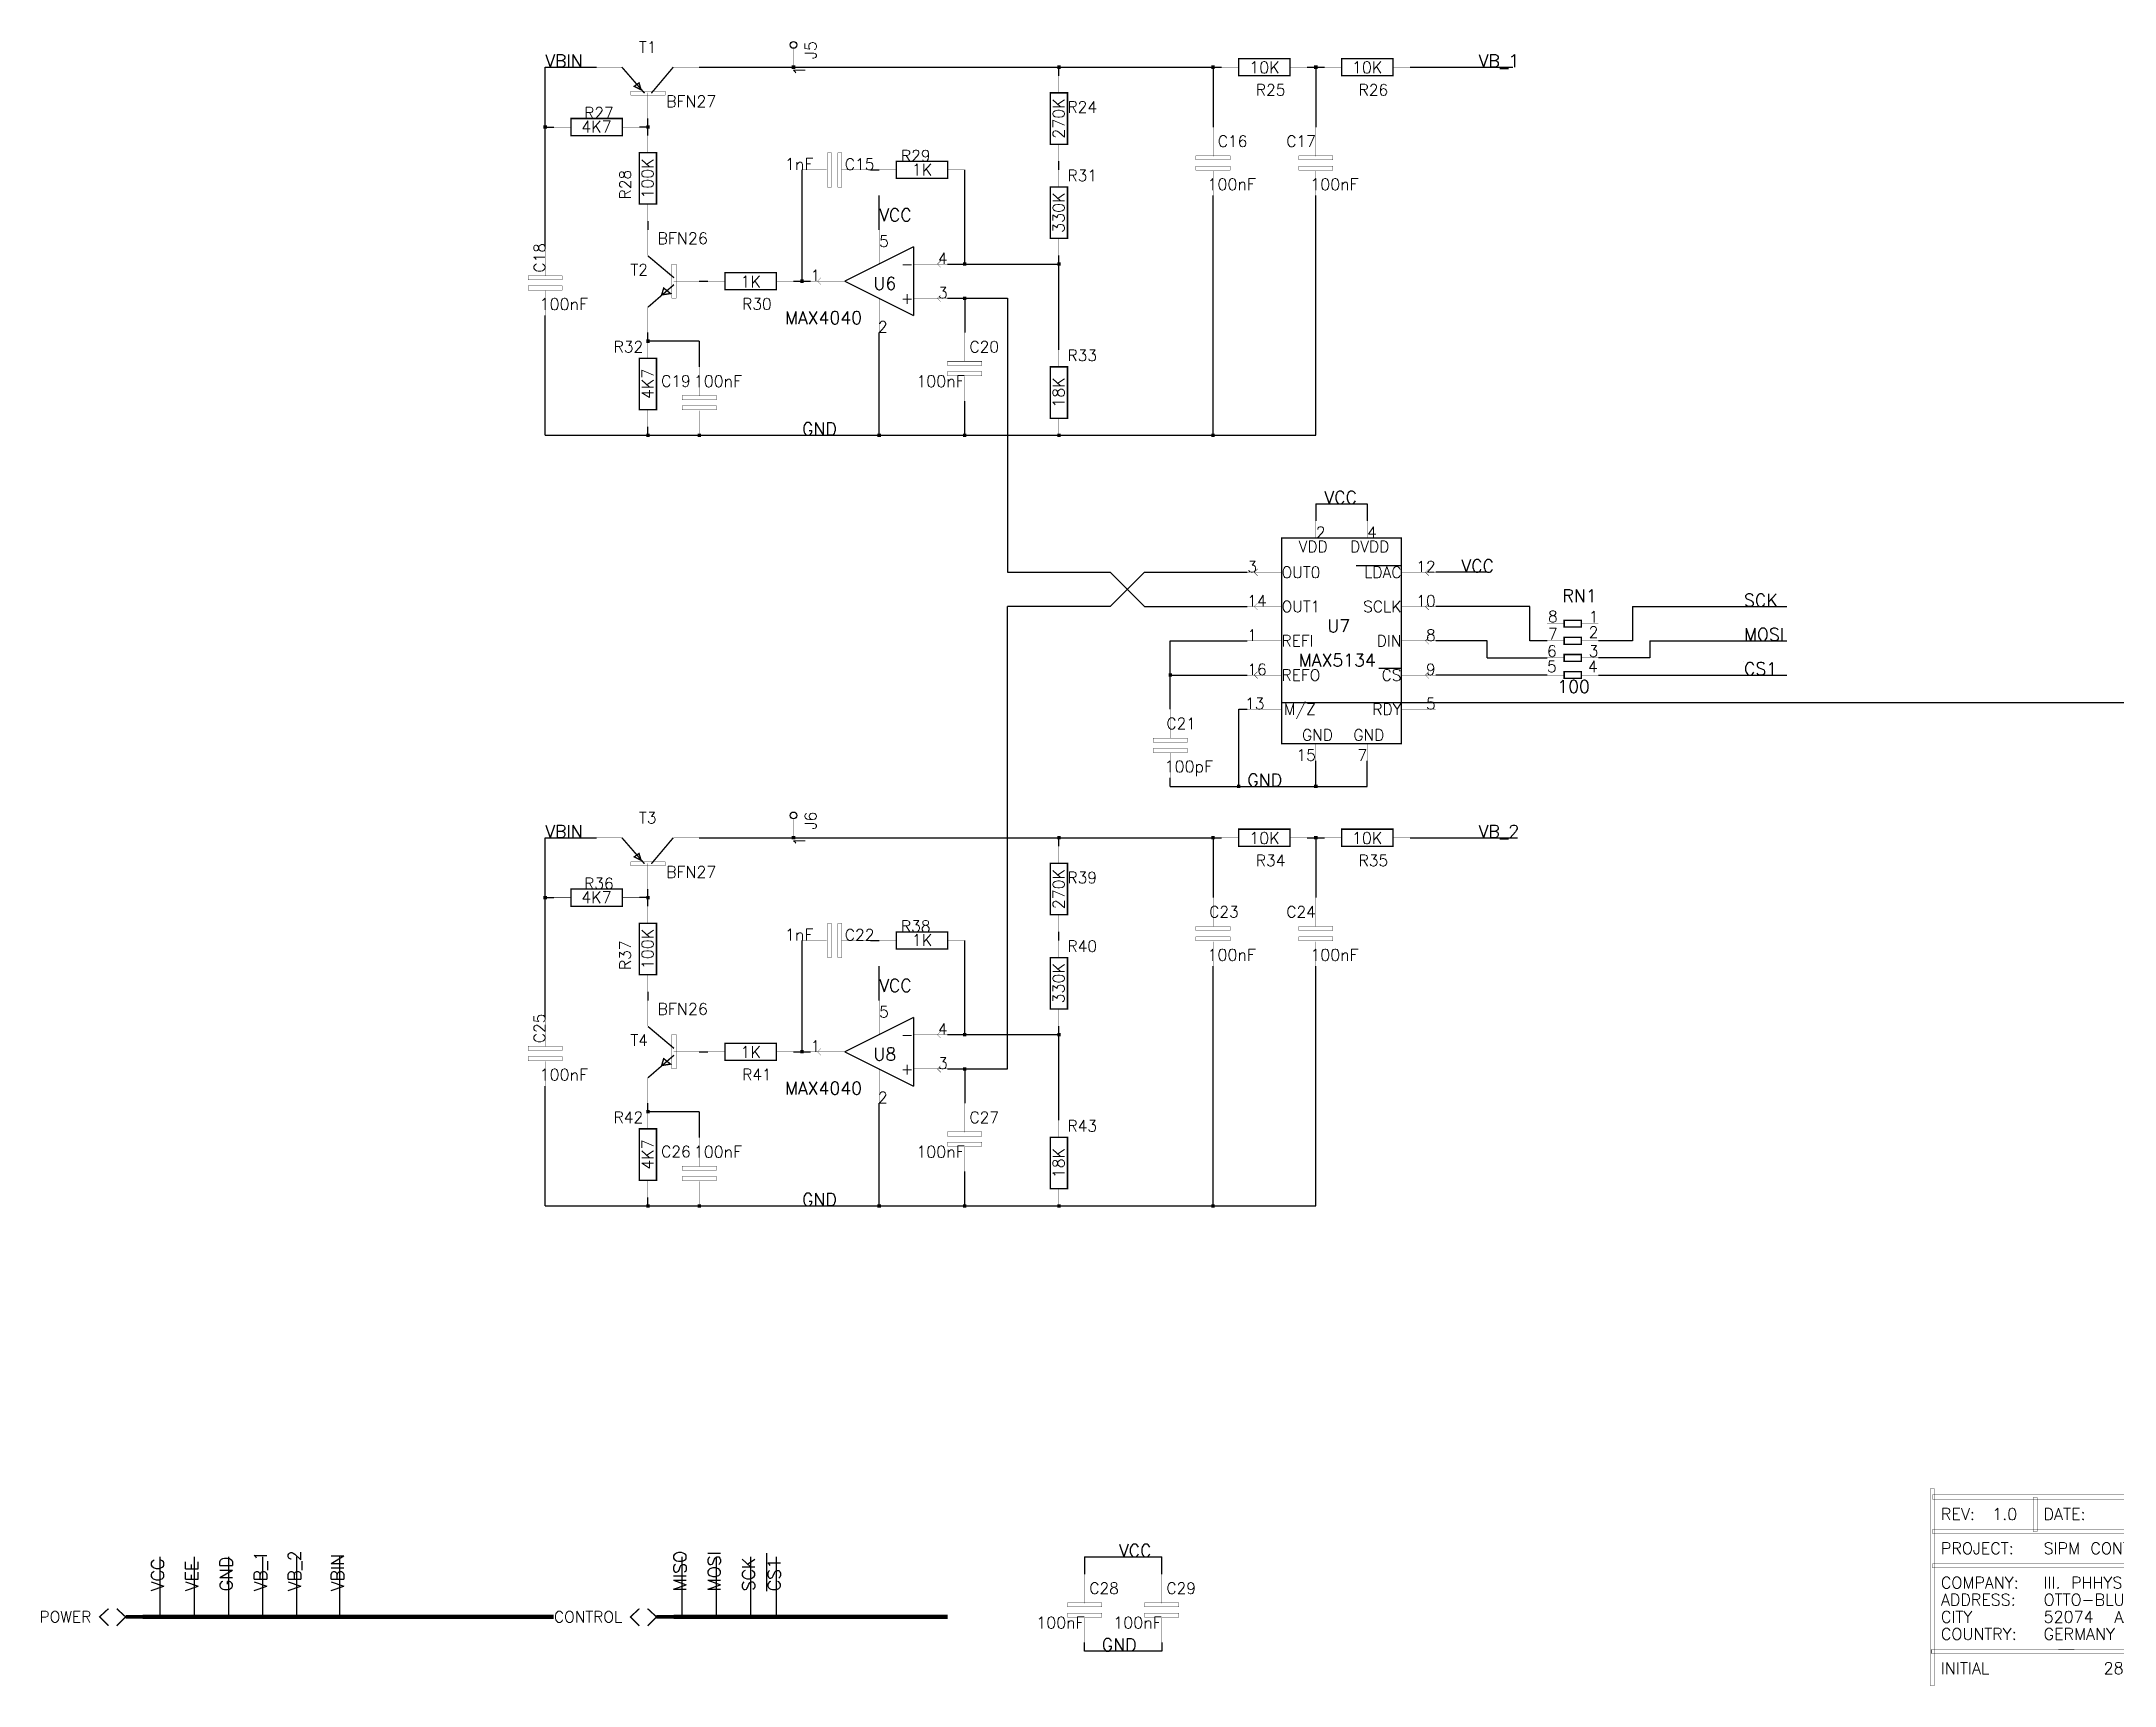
# Model space of a CAD drawing. Extents: x -3471 to 4325725, y -2582 to 2225.
# Drawn here: x -3471 to 2582, y -2576 to 2225 of the extents above; entities that cross this region are included whole.
import ezdxf
from ezdxf.enums import TextEntityAlignment as Align

# ---------------------------------------------------------------- set-up
doc = ezdxf.new("R2010")
doc.units = 0
doc.layers.get('0').update_dxf_attribs({"linetype": 'CONTINUOUS'})
doc.layers.add('4', color=3, linetype='CONTINUOUS')
doc.styles.get("Standard").update_dxf_attribs({"font": 'TXT', "bigfont": ' '})

msp = doc.modelspace()

# ---------------------------------------------------------------- texts
at = {"color": 2}
for s, height, p in [('VBIN', 37, (-2000, 2150)), ('VB_1', 37, (725, 2150)), ('1nF', 34, (-1300, 1850)), ('C15', 33, (-1125, 1850)), ('VCC', 37, (-1025, 1700)), ('GND', 37, (-1250, 1075)), ('VCC', 37, (275, 875)), ('VCC', 37, (675, 675)), ('SCK', 37, (1500, 575)), ('MOSI', 37, (1500, 475)), ('CS1', 37, (1500, 375)), ('GND', 37, (50, 50)), ('GND', 37, (50, 50)), ('VBIN', 37, (-2000, -100)), ('VB_2', 37, (725, -100)), ('1nF', 34, (-1300, -400)), ('C22', 33, (-1125, -400)), ('VCC', 37, (-1025, -550)), ('GND', 37, (-1250, -1175)), ('VCC', 37, (-325, -2200)), ('GND', 37, (-375, -2475))]:
    msp.add_text(s, height=height, dxfattribs=at).set_placement(p)
for s, height, p in [('T1', 33, (-1675, 2225)), ('C16', 33, (50, 1950)), ('C17', 33, (250, 1950)), ('100nF', 34, (75, 1825)), ('100nF', 34, (375, 1825)), ('T2', 33, (-1700, 1575)), ('100nF', 34, (-1875, 1475)), ('C20', 33, (-675, 1350)), ('C19', 33, (-1575, 1250)), ('100nF', 34, (-1425, 1250)), ('100nF', 34, (-775, 1250)), ('C21', 33, (-100, 250)), ('100pF', 34, (-50, 125)), ('T3', 33, (-1675, -25)), ('C23', 33, (25, -300)), ('C24', 33, (250, -300)), ('100nF', 34, (75, -425)), ('100nF', 34, (375, -425)), ('T4', 33, (-1700, -675)), ('100nF', 34, (-1875, -775)), ('C27', 33, (-675, -900)), ('C26', 33, (-1575, -1000)), ('100nF', 34, (-1425, -1000)), ('100nF', 34, (-775, -1000)), ('C28', 33, (-325, -2275)), ('C29', 33, (-100, -2275)), ('100nF', 34, (-425, -2375)), ('100nF', 34, (-200, -2375))]:
    msp.add_text(s, height=height, dxfattribs=at).set_placement(p, align=Align.TOP_RIGHT)
for s, p in [('J5', (-1225, 2200)), ('270K', (-501, 2000)), ('100K', (-1701, 1825)), ('330K', (-501, 1725)), ('4K7', (-1701, 1225)), ('18K', (-501, 1200)), ('J6', (-1225, -50)), ('270K', (-501, -250)), ('100K', (-1701, -425)), ('330K', (-501, -525)), ('4K7', (-1701, -1025)), ('18K', (-501, -1050))]:
    msp.add_text(s, height=34, rotation=90, dxfattribs=at).set_placement(p, align=Align.MIDDLE_CENTER)
at = {"color": 12}
for p in [(-1275, 2125), (-1275, -125)]:
    msp.add_text('1', height=34, rotation=90, dxfattribs=at).set_placement(p, align=Align.TOP_LEFT)
at = {"color": 2}
for s, p in [('10K', (100, 2149)), ('10K', (400, 2149)), ('4K7', (-1850, 1976)), ('1K', (-900, 1851)), ('1K', (-1400, 1524)), ('10K', (100, -101)), ('10K', (400, -101)), ('4K7', (-1850, -274)), ('1K', (-900, -399)), ('1K', (-1400, -726))]:
    msp.add_text(s, height=34, dxfattribs=at).set_placement(p, align=Align.MIDDLE_CENTER)
for s, p in [('BFN27', (-1500, 2050)), ('BFN26', (-1525, 1650)), ('BFN27', (-1500, -200)), ('BFN26', (-1525, -600))]:
    msp.add_text(s, height=34, dxfattribs=at).set_placement(p, align=Align.MIDDLE_RIGHT)
for s, height, p in [('R25', 33, (75, 2100)), ('R26', 33, (375, 2100)), ('R24', 33, (-475, 2050)), ('R31', 33, (-475, 1850)), ('R30', 33, (-1425, 1475)), ('R32', 33, (-1800, 1350)), ('R33', 33, (-475, 1325)), ('RN1', 37, (970, 625)), ('R34', 33, (75, -150)), ('R35', 33, (375, -150)), ('R39', 33, (-475, -200)), ('R40', 33, (-475, -400)), ('R41', 33, (-1425, -775)), ('R42', 33, (-1800, -900)), ('R43', 33, (-475, -925))]:
    msp.add_text(s, height=height, dxfattribs=at).set_placement(p, align=Align.TOP_LEFT)
for s, height, p in [('R27', 33, (-1800, 2000)), ('R29', 33, (-875, 1875)), ('U6', 37, (-975, 1500)), ('U7', 37, (350, 500)), ('R36', 33, (-1800, -250)), ('R38', 33, (-875, -375)), ('U8', 37, (-975, -750))]:
    msp.add_text(s, height=height, dxfattribs=at).set_placement(p, align=Align.RIGHT)
for s, p in [('R28', (-1750, 1850)), ('R37', (-1750, -400))]:
    msp.add_text(s, height=33, rotation=90, dxfattribs=at).set_placement(p, align=Align.RIGHT)
at = {"color": 136}
for s, p in [('5', (-1025, 1625)), ('1', (-1225, 1525)), ('2', (250, 775)), ('4', (400, 775)), ('3', (50, 675)), ('14', (50, 575)), ('1', (50, 475)), ('16', (50, 375)), ('5', (-1025, -625)), ('1', (-1225, -725))]:
    msp.add_text(s, height=33, dxfattribs=at).set_placement(p)
at = {"color": 2}
for s, p in [('C18', (-2000, 1550)), ('C25', (-2000, -700))]:
    msp.add_text(s, height=33, rotation=90, dxfattribs=at).set_placement(p)
at = {"color": 136}
for s, p in [('4', (-825, 1575)), ('3', (-825, 1475)), ('2', (-1000, 1375)), ('12', (600, 675)), ('10', (600, 575)), ('8', (600, 475)), ('9', (600, 375)), ('13', (100, 275)), ('5', (600, 275)), ('15', (250, 125)), ('7', (400, 125)), ('4', (-825, -675)), ('3', (-825, -775)), ('2', (-1000, -875))]:
    msp.add_text(s, height=33, dxfattribs=at).set_placement(p, align=Align.RIGHT)
at = {"color": 96}
for s, p in [('-', (-925, 1575)), ('+', (-925, 1475)), ('LDAC', (500, 675)), ('SCLK', (500, 575)), ('1', (1075, 545)), ('DIN', (500, 475)), ('2', (1075, 500)), ('3', (1075, 445)), ('CS', (500, 375)), ('4', (1073, 400)), ('M/Z', (250, 275)), ('RDY', (500, 275)), ('GND', (300, 200)), ('GND', (450, 200)), ('-', (-925, -675)), ('+', (-925, -775)), ('POWER', (-3325, -2375)), ('CONTROL', (-1775, -2375))]:
    msp.add_text(s, height=33, dxfattribs=at).set_placement(p, align=Align.MIDDLE_RIGHT)
at = {"color": 7}
for s, p in [('MAX4040', (-1075, 1400)), ('MAX5134', (425, 400)), ('MAX4040', (-1075, -850))]:
    msp.add_text(s, height=37, dxfattribs=at).set_placement(p, align=Align.RIGHT)
at = {"color": 96}
for s, p in [('VDD', (200, 750)), ('DVDD', (350, 750)), ('OUT0', (150, 675)), ('OUT1', (150, 575)), ('8', (928, 546)), ('REFI', (150, 475)), ('7', (928, 495)), ('6', (925, 445)), ('REFO', (150, 375)), ('5', (925, 400))]:
    msp.add_text(s, height=33, dxfattribs=at).set_placement(p, align=Align.MIDDLE_LEFT)
at = {"color": 7}
msp.add_text('100', height=37, dxfattribs=at).set_placement((955, 360), align=Align.TOP_LEFT)
at = {"color": 136}
for s, p in [('REV:', (2075, -2075)), ('1.0', (2225, -2075)), ('DATE:', (2375, -2075)), ('PROJECT:', (2075, -2175)), ('SIPM CONTROLLER DUO', (2375, -2175)), ('COMPANY:', (2075, -2275)), ('III. PHHYSIKALISCHES  INST. B', (2375, -2275)), ('ADDRESS:', (2075, -2325)), ('CITY', (2075, -2375)), ('OTTO-BLUMENTHAL-STR.', (2375, -2325)), ('52074  AACHEN', (2375, -2375)), ('COUNTRY:', (2075, -2425)), ('GERMANY', (2375, -2425)), ('INITIAL', (2075, -2525)), ('28.05.2011', (2550, -2525))]:
    msp.add_text(s, height=34, dxfattribs=at).set_placement(p, align=Align.MIDDLE_LEFT)
at = {"color": 7}
for s, p in [('VCC', (-3113, -2300)), ('VEE', (-3013, -2300)), ('GND', (-2913, -2300)), ('VB_1', (-2813, -2300)), ('VB_2', (-2713, -2300)), ('VBIN', (-2588, -2300)), ('MISO', (-1588, -2300)), ('MOSI', (-1488, -2300)), ('SCK', (-1388, -2300)), ('CS1', (-1313, -2300))]:
    msp.add_text(s, height=37, rotation=90, dxfattribs=at).set_placement(p)

# ---------------------------------------------------------------- linework, layer by layer
at = {"color": 1}
for p, q in [((-2000, 1625), (-2000, 2150)), ((-2000, 2150), (-1850, 2150)), ((-1550, 2150), (-25, 2150)), ((-500, 2125), (-500, 2150)), ((-50, 2150), (-50, 1975)), ((225, 2150), (275, 2150)), ((250, 2150), (250, 1975)), ((525, 2150), (825, 2150)), ((-1700, 1950), (-1700, 2000)), ((-2000, 1975), (-1975, 1975)), ((-1700, 1975), (-1725, 1975)), ((-1250, 1525), (-1250, 1850)), ((-1050, 1850), (-1025, 1850)), ((-775, 1575), (-775, 1850)), ((-500, 1850), (-500, 1875)), ((-1025, 1675), (-1025, 1775)), ((-50, 1075), (-50, 1775)), ((250, 1075), (250, 1775)), ((-1700, 1700), (-1700, 1675)), ((-825, 1575), (-500, 1575)), ((-500, 1325), (-500, 1600)), ((-1550, 1525), (-1525, 1525)), ((-1275, 1525), (-1225, 1525)), ((-825, 1475), (-650, 1475)), ((-775, 1475), (-775, 1375)), ((-650, 1475), (-650, 675)), ((-2000, 1075), (-2000, 1425)), ((-1700, 1350), (-1700, 1375)), ((-1550, 1350), (-1700, 1350)), ((-1550, 1350), (-1550, 1275)), ((-1025, 1075), (-1025, 1375)), ((-775, 1075), (-775, 1175)), ((-1700, 1075), (-1700, 1100)), ((-2000, 1075), (250, 1075)), ((250, 875), (400, 875)), ((250, 875), (250, 825)), ((400, 875), (400, 825)), ((-650, 675), (-350, 675)), ((-350, 575), (-250, 675)), ((-350, 675), (-250, 575)), ((-250, 675), (50, 675)), ((750, 675), (600, 675)), ((-650, -775), (-650, 575)), ((-350, 575), (-650, 575)), ((-250, 575), (50, 575)), ((875, 575), (600, 575)), ((875, 475), (875, 575)), ((1175, 575), (1175, 475)), ((1175, 575), (1625, 575)), ((-175, 475), (50, 475)), ((-175, 275), (-175, 475)), ((750, 475), (600, 475)), ((750, 425), (750, 475)), ((750, 425), (925, 425)), ((925, 475), (875, 475)), ((1175, 475), (1075, 475)), ((1225, 425), (1075, 425)), ((1225, 475), (1225, 425)), ((1225, 475), (1625, 475)), ((-175, 375), (50, 375)), ((925, 375), (600, 375)), ((1075, 375), (1625, 375)), ((25, 275), (50, 275)), ((25, 50), (25, 275)), ((250, 50), (250, 125)), ((400, 50), (400, 125)), ((-175, 50), (-175, 75)), ((-175, 50), (400, 50)), ((-2000, -100), (-1850, -100)), ((-2000, -625), (-2000, -100)), ((-1550, -100), (-25, -100)), ((-500, -125), (-500, -100)), ((-50, -100), (-50, -275)), ((225, -100), (275, -100)), ((250, -100), (250, -275)), ((525, -100), (825, -100)), ((-2000, -275), (-1975, -275)), ((-1700, -275), (-1725, -275)), ((-1700, -300), (-1700, -250)), ((-1250, -725), (-1250, -400)), ((-1050, -400), (-1025, -400)), ((-775, -675), (-775, -400)), ((-500, -400), (-500, -375)), ((-1025, -575), (-1025, -475)), ((-50, -1175), (-50, -475)), ((250, -1175), (250, -475)), ((-1700, -550), (-1700, -575)), ((-500, -925), (-500, -650)), ((-1550, -725), (-1525, -725)), ((-1275, -725), (-1225, -725)), ((-825, -675), (-500, -675)), ((-825, -775), (-650, -775)), ((-775, -775), (-775, -875)), ((-2000, -1175), (-2000, -825)), ((-1700, -900), (-1700, -875)), ((-1550, -900), (-1700, -900)), ((-1550, -900), (-1550, -975)), ((-1025, -1175), (-1025, -875)), ((-775, -1175), (-775, -1075)), ((-2000, -1175), (250, -1175)), ((-1700, -1175), (-1700, -1150)), ((-3125, -2200), (-3125, -2375)), ((-3025, -2200), (-3025, -2375)), ((-2925, -2200), (-2925, -2375)), ((-2825, -2200), (-2825, -2375)), ((-2725, -2375), (-2725, -2200)), ((-2600, -2375), (-2600, -2200)), ((-1600, -2375), (-1600, -2200)), ((-1500, -2375), (-1500, -2200)), ((-1400, -2375), (-1400, -2200)), ((-1325, -2375), (-1325, -2200)), ((-425, -2200), (-425, -2250)), ((-425, -2200), (-200, -2200)), ((-200, -2250), (-200, -2200)), ((-425, -2475), (-425, -2450)), ((-200, -2475), (-425, -2475)), ((-200, -2450), (-200, -2475))]:
    msp.add_line(p, q, dxfattribs=at)
at = {"color": 216}
for p, q in [((-925, 1625), (-1125, 1525)), ((-925, 1625), (-925, 1425)), ((-1125, 1525), (-925, 1425)), ((-925, -625), (-1125, -725)), ((-925, -625), (-925, -825)), ((-1125, -725), (-925, -825))]:
    msp.add_line(p, q, dxfattribs=at)
at = {"color": 96}
for p, q in [((500, 694), (368, 694)), ((500, 394), (434, 394)), ((4325725, 294), (151, 294))]:
    msp.add_line(p, q, dxfattribs=at)
at = {"color": 2}
msp.add_line((1500, 415), (1500, 415), dxfattribs=at)
at = {"color": 7}
msp.add_line((-1353, -2300), (-1353, -2189), dxfattribs=at)
at = {"color": 136}
for points, const_width in [([(-1275, 2205), (-1275, 2150)], 1), ([(-1775, 2150), (-1850, 2150)], 1), ([(-1625, 2150), (-1550, 2150)], 1), ([(-500, 2075), (-500, 2125)], 1), ([(25, 2150), (-25, 2150)], 1), ([(175, 2150), (225, 2150)], 1), ([(325, 2150), (275, 2150)], 1), ([(475, 2150), (525, 2150)], 1), ([(-1700, 2075), (-1700, 2000)], 1), ([(-1925, 1975), (-1975, 1975)], 1), ([(-1775, 1975), (-1725, 1975)], 1), ([(-1700, 1900), (-1700, 1950)], 1), ([(-50, 1890), (-50, 1975)], 1), ([(250, 1890), (250, 1975)], 1), ([(-500, 1925), (-500, 1875)], 1), ([(-1178, 1850), (-1250, 1850)], 1), ([(-1135, 1850), (-1050, 1850)], 1), ([(-975, 1850), (-1025, 1850)], 1), ([(-825, 1850), (-775, 1850)], 1), ([(-500, 1800), (-500, 1850)], 1), ([(-50, 1847), (-50, 1775)], 1), ([(250, 1847), (250, 1775)], 1), ([(-1700, 1750), (-1700, 1700)], 1), ([(-1700, 1600), (-1700, 1675)], 1), ([(-1025, 1575), (-1025, 1675)], 1), ([(-500, 1650), (-500, 1600)], 1), ([(-2000, 1540), (-2000, 1625)], 1), ([(-925, 1575), (-825, 1575)], 1), ([(-845, 1565), (-855, 1575), (-845, 1585)], 1), ([(-1625, 1525), (-1550, 1525)], 1), ([(-1475, 1525), (-1525, 1525)], 1), ([(-1325, 1525), (-1275, 1525)], 1), ([(-1125, 1525), (-1225, 1525)], 1), ([(-1195, 1515), (-1205, 1525), (-1195, 1535)], 1), ([(-2000, 1497), (-2000, 1425)], 1), ([(-1025, 1475), (-1025, 1375)], 1), ([(-925, 1475), (-825, 1475)], 1), ([(-845, 1465), (-855, 1475), (-845, 1485)], 1), ([(-1700, 1450), (-1700, 1375)], 1), ([(-1700, 1300), (-1700, 1350)], 1), ([(-775, 1290), (-775, 1375)], 1), ([(-1550, 1190), (-1550, 1275)], 1), ([(-500, 1275), (-500, 1325)], 1), ([(-775, 1247), (-775, 1175)], 1), ([(-1700, 1150), (-1700, 1100)], 1), ([(-1550, 1147), (-1550, 1075)], 1), ([(-500, 1125), (-500, 1075)], 1), ([(250, 775), (250, 825)], 1), ([(400, 775), (400, 825)], 1), ([(150, 675), (50, 675)], 1), ([(80, 665), (70, 675), (80, 685)], 1), ([(500, 675), (600, 675)], 1), ([(580, 665), (570, 675), (580, 685)], 1), ([(150, 575), (50, 575)], 1), ([(80, 565), (70, 575), (80, 585)], 1), ([(500, 575), (600, 575)], 1), ([(580, 565), (570, 575), (580, 585)], 1), ([(580, 465), (570, 475), (580, 485)], 1), ([(975, 525), (925, 525)], 1), ([(1025, 525), (1075, 525)], 1), ([(150, 475), (50, 475)], 1), ([(500, 475), (600, 475)], 1), ([(975, 475), (925, 475)], 1), ([(975, 425), (925, 425)], 1), ([(1025, 475), (1075, 475)], 1), ([(1025, 425), (1075, 425)], 1), ([(150, 375), (50, 375)], 1), ([(80, 365), (70, 375), (80, 385)], 1), ([(500, 375), (600, 375)], 1), ([(580, 365), (570, 375), (580, 385)], 1), ([(975, 375), (925, 375)], 1), ([(1025, 375), (1075, 375)], 1), ([(-175, 190), (-175, 275)], 1), ([(150, 275), (50, 275)], 1), ([(500, 275), (600, 275)], 1), ([(-175, 147), (-175, 75)], 1), ([(250, 175), (250, 125)], 1), ([(400, 175), (400, 125)], 1), ([(-1275, -45), (-1275, -100)], 1), ([(-1775, -100), (-1850, -100)], 1), ([(-1625, -100), (-1550, -100)], 1), ([(25, -100), (-25, -100)], 1), ([(175, -100), (225, -100)], 1), ([(325, -100), (275, -100)], 1), ([(475, -100), (525, -100)], 1), ([(-1700, -175), (-1700, -250)], 1), ([(-500, -175), (-500, -125)], 1), ([(-1925, -275), (-1975, -275)], 1), ([(-1775, -275), (-1725, -275)], 1), ([(-1700, -350), (-1700, -300)], 1), ([(-50, -360), (-50, -275)], 1), ([(250, -360), (250, -275)], 1), ([(-500, -325), (-500, -375)], 1), ([(-1178, -400), (-1250, -400)], 1), ([(-1135, -400), (-1050, -400)], 1), ([(-975, -400), (-1025, -400)], 1), ([(-825, -400), (-775, -400)], 1), ([(-500, -450), (-500, -400)], 1), ([(-50, -403), (-50, -475)], 1), ([(250, -403), (250, -475)], 1), ([(-1700, -500), (-1700, -550)], 1), ([(-1700, -650), (-1700, -575)], 1), ([(-1025, -675), (-1025, -575)], 1), ([(-500, -600), (-500, -650)], 1), ([(-2000, -710), (-2000, -625)], 1), ([(-845, -685), (-855, -675), (-845, -665)], 1), ([(-1625, -725), (-1550, -725)], 1), ([(-1475, -725), (-1525, -725)], 1), ([(-1325, -725), (-1275, -725)], 1), ([(-1125, -725), (-1225, -725)], 1), ([(-1195, -735), (-1205, -725), (-1195, -715)], 1), ([(-925, -675), (-825, -675)], 1), ([(-2000, -753), (-2000, -825)], 1), ([(-1025, -775), (-1025, -875)], 1), ([(-925, -775), (-825, -775)], 1), ([(-845, -785), (-855, -775), (-845, -765)], 1), ([(-1700, -800), (-1700, -875)], 1), ([(-1700, -950), (-1700, -900)], 1), ([(-775, -960), (-775, -875)], 1), ([(-500, -975), (-500, -925)], 1), ([(-1550, -1060), (-1550, -975)], 1), ([(-775, -1003), (-775, -1075)], 1), ([(-1700, -1100), (-1700, -1150)], 1), ([(-1550, -1103), (-1550, -1175)], 1), ([(-500, -1125), (-500, -1175)], 1), ([(-425, -2335), (-425, -2250)], 1), ([(-200, -2335), (-200, -2250)], 1), ([(-3275, -2351), (-3301, -2375), (-3275, -2401)], 4), ([(-3251, -2401), (-3225, -2375), (-3251, -2351)], 4), ([(-1725, -2351), (-1751, -2375), (-1725, -2401)], 4), ([(-1701, -2401), (-1675, -2375), (-1701, -2351)], 4), ([(-3225, -2375), (-3175, -2375)], 10), ([(-1675, -2375), (-1625, -2375)], 10), ([(-425, -2378), (-425, -2450)], 1), ([(-200, -2378), (-200, -2450)], 1)]:
    msp.add_lwpolyline(points, dxfattribs=dict(at, const_width=const_width))
at = {"color": 216, "const_width": 4}
for points in [[(-1776, 2150), (-1710, 2074)], [(-1626, 2150), (-1690, 2074)], [(25, 2175), (25, 2125), (175, 2125), (175, 2175), (25, 2175)], [(325, 2175), (325, 2125), (475, 2125), (475, 2175), (325, 2175)], [(-1720, 2084), (-1740, 2094), (-1726, 2104), (-1720, 2084)], [(-475, 2075), (-525, 2075), (-525, 1925), (-475, 1925), (-475, 2075)], [(-1775, 1950), (-1775, 2000), (-1925, 2000), (-1925, 1950), (-1775, 1950)], [(-1675, 1900), (-1725, 1900), (-1725, 1750), (-1675, 1750), (-1675, 1900)], [(-825, 1825), (-825, 1875), (-975, 1875), (-975, 1825), (-825, 1825)], [(-475, 1800), (-525, 1800), (-525, 1650), (-475, 1650), (-475, 1800)], [(-1700, 1599), (-1624, 1535)], [(-1700, 1449), (-1624, 1515)], [(-1475, 1550), (-1475, 1500), (-1325, 1500), (-1325, 1550), (-1475, 1550)], [(-1654, 1505), (-1660, 1485), (-1634, 1489), (-1654, 1505)], [(-1675, 1300), (-1725, 1300), (-1725, 1150), (-1675, 1150), (-1675, 1300)], [(-475, 1275), (-525, 1275), (-525, 1125), (-475, 1125), (-475, 1275)], [(-1776, -100), (-1710, -176)], [(-1626, -100), (-1690, -176)], [(25, -75), (25, -125), (175, -125), (175, -75), (25, -75)], [(325, -75), (325, -125), (475, -125), (475, -75), (325, -75)], [(-1720, -166), (-1740, -156), (-1726, -146), (-1720, -166)], [(-475, -175), (-525, -175), (-525, -325), (-475, -325), (-475, -175)], [(-1775, -300), (-1775, -250), (-1925, -250), (-1925, -300), (-1775, -300)], [(-1675, -350), (-1725, -350), (-1725, -500), (-1675, -500), (-1675, -350)], [(-825, -425), (-825, -375), (-975, -375), (-975, -425), (-825, -425)], [(-475, -450), (-525, -450), (-525, -600), (-475, -600), (-475, -450)], [(-1700, -651), (-1624, -715)], [(-1475, -700), (-1475, -750), (-1325, -750), (-1325, -700), (-1475, -700)], [(-1700, -801), (-1624, -735)], [(-1654, -745), (-1660, -765), (-1634, -761), (-1654, -745)], [(-1675, -950), (-1725, -950), (-1725, -1100), (-1675, -1100), (-1675, -950)], [(-475, -975), (-525, -975), (-525, -1125), (-475, -1125), (-475, -975)]]:
    msp.add_lwpolyline(points, dxfattribs=at)
at = {"color": 216}
for points, const_width in [([(-1650, 2068), (-1650, 2080), (-1750, 2080), (-1750, 2068), (-1650, 2068)], 1), ([(-1164, 1900), (-1176, 1900), (-1176, 1800), (-1164, 1800), (-1164, 1900)], 1), ([(-1134, 1900), (-1146, 1900), (-1146, 1800), (-1134, 1800), (-1134, 1900)], 1), ([(-100, 1891), (-100, 1879), (0, 1879), (0, 1891), (-100, 1891)], 1), ([(200, 1891), (200, 1879), (300, 1879), (300, 1891), (200, 1891)], 1), ([(-100, 1861), (-100, 1849), (0, 1849), (0, 1861), (-100, 1861)], 1), ([(200, 1861), (200, 1849), (300, 1849), (300, 1861), (200, 1861)], 1), ([(-1618, 1575), (-1630, 1575), (-1630, 1475), (-1618, 1475), (-1618, 1575)], 1), ([(-2050, 1541), (-2050, 1529), (-1950, 1529), (-1950, 1541), (-2050, 1541)], 1), ([(-2050, 1511), (-2050, 1499), (-1950, 1499), (-1950, 1511), (-2050, 1511)], 1), ([(-825, 1291), (-825, 1279), (-725, 1279), (-725, 1291), (-825, 1291)], 1), ([(-825, 1261), (-825, 1249), (-725, 1249), (-725, 1261), (-825, 1261)], 1), ([(-1600, 1191), (-1600, 1179), (-1500, 1179), (-1500, 1191), (-1600, 1191)], 1), ([(-1600, 1161), (-1600, 1149), (-1500, 1149), (-1500, 1161), (-1600, 1161)], 1), ([(500, 775), (500, 175), (150, 175), (150, 775), (500, 775)], 4), ([(975, 535), (1025, 535), (1025, 515), (975, 515), (975, 535)], 4), ([(975, 485), (1025, 485), (1025, 465), (975, 465), (975, 485)], 4), ([(975, 435), (1025, 435), (1025, 415), (975, 415), (975, 435)], 4), ([(975, 385), (1025, 385), (1025, 365), (975, 365), (975, 385)], 4), ([(-225, 191), (-225, 179), (-125, 179), (-125, 191), (-225, 191)], 1), ([(-225, 161), (-225, 149), (-125, 149), (-125, 161), (-225, 161)], 1), ([(-1650, -182), (-1650, -170), (-1750, -170), (-1750, -182), (-1650, -182)], 1), ([(-1164, -350), (-1176, -350), (-1176, -450), (-1164, -450), (-1164, -350)], 1), ([(-1134, -350), (-1146, -350), (-1146, -450), (-1134, -450), (-1134, -350)], 1), ([(-100, -359), (-100, -371), (0, -371), (0, -359), (-100, -359)], 1), ([(200, -359), (200, -371), (300, -371), (300, -359), (200, -359)], 1), ([(-100, -389), (-100, -401), (0, -401), (0, -389), (-100, -389)], 1), ([(200, -389), (200, -401), (300, -401), (300, -389), (200, -389)], 1), ([(-2050, -709), (-2050, -721), (-1950, -721), (-1950, -709), (-2050, -709)], 1), ([(-1618, -675), (-1630, -675), (-1630, -775), (-1618, -775), (-1618, -675)], 1), ([(-2050, -739), (-2050, -751), (-1950, -751), (-1950, -739), (-2050, -739)], 1), ([(-825, -959), (-825, -971), (-725, -971), (-725, -959), (-825, -959)], 1), ([(-825, -989), (-825, -1001), (-725, -1001), (-725, -989), (-825, -989)], 1), ([(-1600, -1059), (-1600, -1071), (-1500, -1071), (-1500, -1059), (-1600, -1059)], 1), ([(-1600, -1089), (-1600, -1101), (-1500, -1101), (-1500, -1089), (-1600, -1089)], 1), ([(-475, -2334), (-475, -2346), (-375, -2346), (-375, -2334), (-475, -2334)], 1), ([(-250, -2334), (-250, -2346), (-150, -2346), (-150, -2334), (-250, -2334)], 1), ([(-475, -2364), (-475, -2376), (-375, -2376), (-375, -2364), (-475, -2364)], 1), ([(-250, -2364), (-250, -2376), (-150, -2376), (-150, -2364), (-250, -2364)], 1)]:
    msp.add_lwpolyline(points, close=True, dxfattribs=dict(at, const_width=const_width))
at = {"color": 136, "const_width": 1}
for points in [[(2044, -2001), (2056, -2001), (2056, -2575), (2044, -2575), (2044, -2001)], [(3800, -2031), (3800, -2019), (2050, -2019), (2050, -2031), (3800, -2031)], [(2344, -2026), (2356, -2026), (2356, -2126), (2344, -2126), (2344, -2026)], [(2050, -2120), (2050, -2132), (3800, -2131), (3800, -2119), (2050, -2120)], [(2050, -2220), (2050, -2232), (3800, -2231), (3800, -2219), (2050, -2220)], [(2048, -2470), (2048, -2482), (3800, -2481), (3800, -2469), (2048, -2470)]]:
    msp.add_lwpolyline(points, close=True, dxfattribs=at)
at = {"color": 5, "const_width": 12}
for points in [[(-1975, -2375), (-3175, -2375)], [(-825, -2375), (-1625, -2375)]]:
    msp.add_lwpolyline(points, dxfattribs=at)
at = {"color": 136}
for centre in [(-1275, 2215), (-1275, -35)]:
    msp.add_circle(centre, 10, dxfattribs=at)
at = {"layer": '4'}
for points in [[(-1280, 2145), (-1270, 2145), (-1280, 2155), (-1270, 2155)], [(-505, 2145), (-495, 2145), (-505, 2155), (-495, 2155)], [(-55, 2145), (-45, 2145), (-55, 2155), (-45, 2155)], [(245, 2145), (255, 2145), (245, 2155), (255, 2155)], [(-2005, 1970), (-1995, 1970), (-2005, 1980), (-1995, 1980)], [(-1705, 1970), (-1695, 1970), (-1705, 1980), (-1695, 1980)], [(-780, 1570), (-770, 1570), (-780, 1580), (-770, 1580)], [(-505, 1570), (-495, 1570), (-505, 1580), (-495, 1580)], [(-1255, 1520), (-1245, 1520), (-1255, 1530), (-1245, 1530)], [(-780, 1470), (-770, 1470), (-780, 1480), (-770, 1480)], [(-1705, 1345), (-1695, 1345), (-1705, 1355), (-1695, 1355)], [(-1705, 1070), (-1695, 1070), (-1705, 1080), (-1695, 1080)], [(-1555, 1070), (-1545, 1070), (-1555, 1080), (-1545, 1080)], [(-1030, 1070), (-1020, 1070), (-1030, 1080), (-1020, 1080)], [(-780, 1070), (-770, 1070), (-780, 1080), (-770, 1080)], [(-505, 1070), (-495, 1070), (-505, 1080), (-495, 1080)], [(-55, 1070), (-45, 1070), (-55, 1080), (-45, 1080)], [(-180, 370), (-170, 370), (-180, 380), (-170, 380)], [(20, 45), (30, 45), (20, 55), (30, 55)], [(245, 45), (255, 45), (245, 55), (255, 55)], [(-1280, -105), (-1270, -105), (-1280, -95), (-1270, -95)], [(-505, -105), (-495, -105), (-505, -95), (-495, -95)], [(-55, -105), (-45, -105), (-55, -95), (-45, -95)], [(245, -105), (255, -105), (245, -95), (255, -95)], [(-2005, -280), (-1995, -280), (-2005, -270), (-1995, -270)], [(-1705, -280), (-1695, -280), (-1705, -270), (-1695, -270)], [(-1255, -730), (-1245, -730), (-1255, -720), (-1245, -720)], [(-780, -680), (-770, -680), (-780, -670), (-770, -670)], [(-505, -680), (-495, -680), (-505, -670), (-495, -670)], [(-780, -780), (-770, -780), (-780, -770), (-770, -770)], [(-1705, -905), (-1695, -905), (-1705, -895), (-1695, -895)], [(-1705, -1180), (-1695, -1180), (-1705, -1170), (-1695, -1170)], [(-1555, -1180), (-1545, -1180), (-1555, -1170), (-1545, -1170)], [(-1030, -1180), (-1020, -1180), (-1030, -1170), (-1020, -1170)], [(-780, -1180), (-770, -1180), (-780, -1170), (-770, -1170)], [(-505, -1180), (-495, -1180), (-505, -1170), (-495, -1170)], [(-55, -1180), (-45, -1180), (-55, -1170), (-45, -1170)], [(-3130, -2380), (-3120, -2380), (-3130, -2370), (-3120, -2370)], [(-3030, -2380), (-3020, -2380), (-3030, -2370), (-3020, -2370)], [(-2930, -2380), (-2920, -2380), (-2930, -2370), (-2920, -2370)], [(-2830, -2380), (-2820, -2380), (-2830, -2370), (-2820, -2370)], [(-2730, -2380), (-2720, -2380), (-2730, -2370), (-2720, -2370)], [(-2605, -2380), (-2595, -2380), (-2605, -2370), (-2595, -2370)], [(-1605, -2380), (-1595, -2380), (-1605, -2370), (-1595, -2370)], [(-1505, -2380), (-1495, -2380), (-1505, -2370), (-1495, -2370)], [(-1405, -2380), (-1395, -2380), (-1405, -2370), (-1395, -2370)], [(-1330, -2380), (-1320, -2380), (-1330, -2370), (-1320, -2370)]]:
    msp.add_solid(points, dxfattribs=at)

msp.set_redraw_order([(e.dxf.handle, doc.entitydb.next_handle()) for e in msp.query("TEXT MTEXT ATTDEF DIMENSION ARC_DIMENSION")])  # texts and dimensions are drawn at this point

doc.saveas('drawing.dxf')
